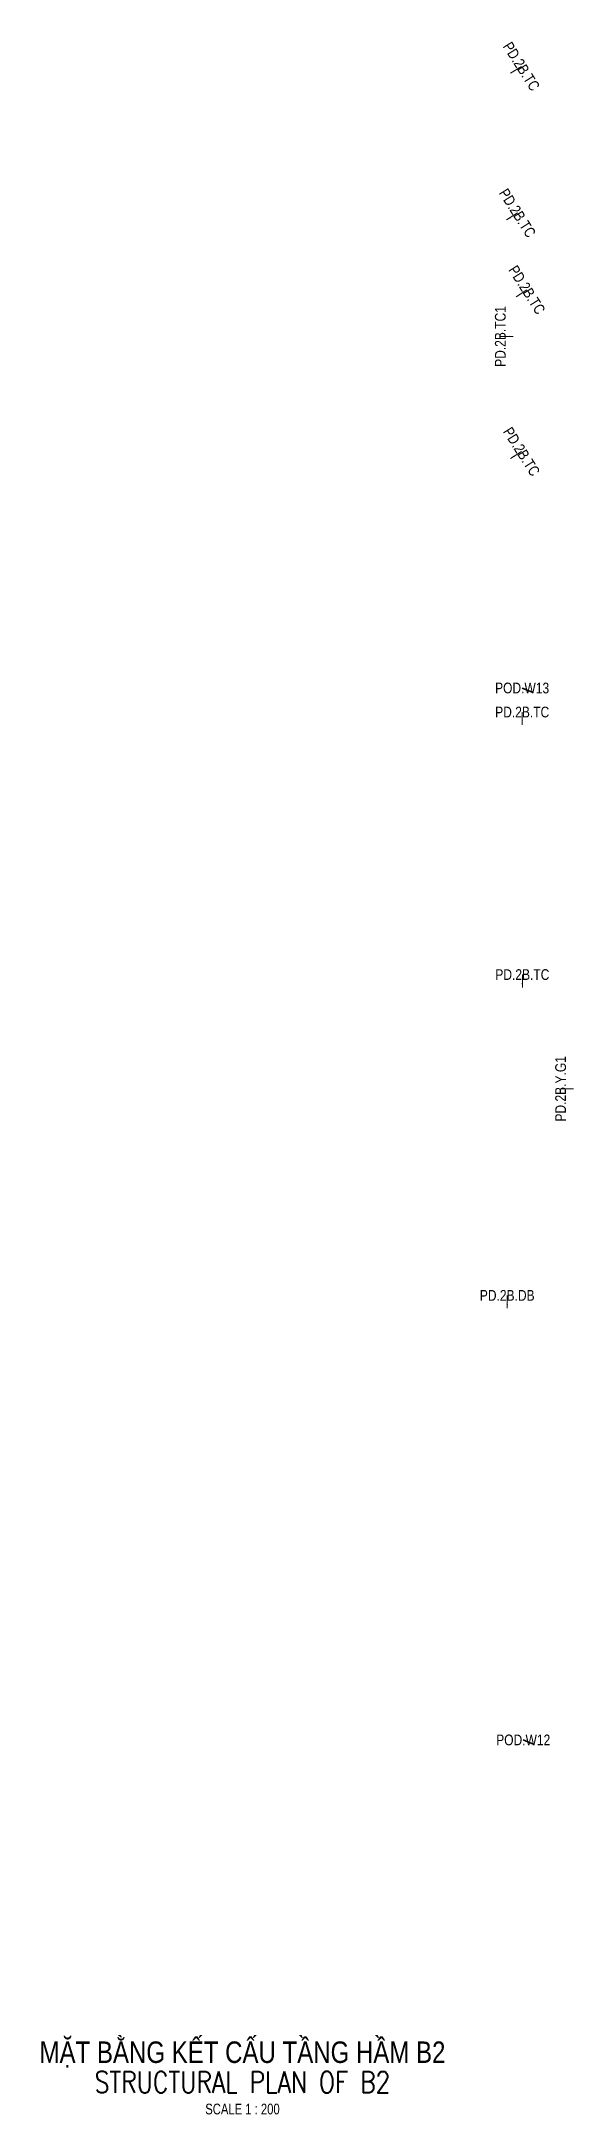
# Model space of a CAD drawing. Header units: millimetres. Extents: x -20379 to 308182, y -9451 to 220347.
# Drawn here: x -20379 to 4360, y -7799 to 88678 of the extents above; entities that cross this region are included whole.
import ezdxf
from ezdxf.enums import TextEntityAlignment as Align

# ---------------------------------------------------------------- set-up
doc = ezdxf.new("R2010")
doc.units = ezdxf.units.MM
doc.header["$MEASUREMENT"] = 0
doc.linetypes.add('CENTER2', pattern=[1.125, 0.75, -0.125, 0.125, -0.125])
doc.layers.get('Defpoints').update_dxf_attribs({"color": 145, "lineweight": 9})
for name, color, linetype, lineweight in [('$0$C1', 20, 'Continuous', 35), ('$1$NDC_S_ANNO', 7, 'Continuous', 20), ('$1$NDC_S_DIM', 1, 'Continuous', 15), ('NDC_S_ANNO', 7, 'Continuous', 20), ('NDC_S_AXIS', 5, 'CENTER2', 9), ('NDC_S_DIM', 1, 'Continuous', 15), ('NDC_S_ENG TITLE', 3, 'Continuous', 20), ('NDC_S_NAME BEAM', 7, 'Continuous', 20), ('NDC_S_TEXT SYMBOL', 7, 'Continuous', 20), ('NDC_S_VN TEXT', 7, 'Continuous', 20), ('NDC_S_VN TITLE', 6, 'Continuous', 35)]:
    doc.layers.add(name, color=color, linetype=linetype, lineweight=lineweight)
doc.styles.add('$1$NDC_DIM', font='', dxfattribs={"width": 0.75})
doc.styles.add('$2$ARIAL', font='arial.ttf', dxfattribs={"width": 0.8})
doc.styles.add('ARIAL', font='arial.ttf', dxfattribs={"width": 0.8})
doc.styles.add('NDC_ANNO', font='', dxfattribs={"width": 0.8})
doc.styles.add('NDC_DIM', font='', dxfattribs={"width": 0.75})
doc.styles.add('NDC_EN TXT', font='romans.shx', dxfattribs={"width": 0.8})
doc.styles.add('NDC_VIE TXT', font='arial.ttf', dxfattribs={"width": 0.8})
doc.styles.get('$1$NDC_DIM').set_extended_font_data('Dotum')
doc.styles.get('NDC_ANNO').set_extended_font_data('Dotum')
doc.styles.get('NDC_DIM').set_extended_font_data('Dotum')
doc.dimstyles.new('$1$NDC_dim_iso', dxfattribs={"dimtxt": 2.2, "dimasz": 1, "dimexe": 1.5, "dimexo": 2.5, "dimgap": 1, "dimtad": 1, "dimdec": 0, "dimzin": 0, "dimdsep": 46, "dimtxsty": '$1$NDC_DIM', "dimblk": '$1$DIMMARK', "dimcen": 0.09, "dimdle": 1.2, "dimclrd": 1, "dimclre": 1, "dimclrt": 3, "dimadec": 0, "dimazin": 0, "dimtfac": 1, "dimtdec": 0, "dimtix": 1, "dimtofl": 0, "dimtmove": 0, "dimatfit": 3, "dimfxl": 0, "dimtolj": 1, "dimtzin": 0, "dimarcsym": 0})
doc.dimstyles.new('NDC_dim_iso', dxfattribs={"dimtxt": 2.2, "dimasz": 1, "dimexe": 1.5, "dimexo": 2.5, "dimgap": 1, "dimtad": 1, "dimdec": 0, "dimzin": 0, "dimdsep": 46, "dimtxsty": 'NDC_DIM', "dimblk": 'DIMMARK', "dimcen": 0.09, "dimdle": 1.2, "dimclrd": 1, "dimclre": 1, "dimclrt": 3, "dimadec": 0, "dimazin": 0, "dimtfac": 1, "dimtdec": 0, "dimtix": 1, "dimtofl": 0, "dimtmove": 0, "dimatfit": 3, "dimfxl": 0, "dimtolj": 1, "dimtzin": 0, "dimarcsym": 0})

# ---------------------------------------------------------------- blocks, each defined once
blk = doc.blocks.new('$1$DIMMARK')
at = {"layer": '$1$NDC_S_DIM', "color": 1}
blk.add_line((-1.5, 0), (1, 0), dxfattribs=at)
at = {"layer": '$1$NDC_S_DIM', "color": 2, "const_width": 0.1}
blk.add_lwpolyline([(-0.42, -0.42), (0.42, 0.42)], dxfattribs=at)
blk = doc.blocks.new('DIMMARK')
at = {"layer": 'NDC_S_DIM', "color": 1}
blk.add_line((-1.5, 0), (1, 0), dxfattribs=at)
at = {"layer": 'NDC_S_DIM', "color": 2, "const_width": 0.1}
blk.add_lwpolyline([(-0.42, -0.42), (0.42, 0.42)], dxfattribs=at)
blk = doc.blocks.new('Drawing name_symbol')
at = {"layer": 'NDC_S_ENG TITLE', "style": 'NDC_EN TXT', "width": 0.8}
blk.add_attdef('SECTDET1', text='', height=5, dxfattribs=at).set_placement((0, 1.01), align=Align.CENTER)
at = {"layer": 'NDC_S_TEXT SYMBOL', "lineweight": 25, "style": 'NDC_ANNO', "width": 0.8}
blk.add_attdef('SSCALE', text='', height=2.5, dxfattribs=at).set_placement((0, -4), align=Align.CENTER)
at = {"layer": 'NDC_S_VN TITLE', "style": 'NDC_VIE TXT', "width": 0.8}
blk.add_attdef('SECTDET2', text='', height=5, dxfattribs=at).set_placement((0, 7.97), align=Align.CENTER)
blk = doc.blocks.new('*U221')
at = {"layer": '$1$NDC_S_ANNO', "ltscale": 0.8, "style": '$2$ARIAL', "width": 0.8, "flags": 1}
blk.add_attdef('CHU_THICH', text='', height=2.5, dxfattribs=at).set_placement((0, 0), align=Align.MIDDLE_CENTER)
at = {"layer": '$1$NDC_S_ANNO', "ltscale": 0.8, "style": '$2$ARIAL', "width": 0.8}
blk.add_attdef('TEN', text='', height=2.5, dxfattribs=at).set_placement((-2.58, 1.03), align=Align.MIDDLE_CENTER)
at = {"layer": 'Defpoints'}
blk.add_leader([(0, 0), (-2.58, 1.03)], dimstyle='$1$NDC_dim_iso', override={"dimgap": 0.625, "dimtad": 0}, dxfattribs=at)
blk = doc.blocks.new('*U223')
at = {"layer": 'NDC_S_ANNO', "ltscale": 0.8, "style": 'ARIAL', "width": 0.8}
blk.add_attdef('TEN', text='', height=2.5, dxfattribs=at).set_placement((0, 3), align=Align.MIDDLE_CENTER)
at = {"layer": 'NDC_S_AXIS', "ltscale": 0.8, "style": 'ARIAL', "width": 0.8, "flags": 1}
blk.add_attdef('CHU_THICH', text='', height=2.5, dxfattribs=at).set_placement((0, 0), align=Align.MIDDLE_CENTER)
at = {"layer": 'Defpoints'}
blk.add_leader([(0, 0), (0, 3)], dimstyle='NDC_dim_iso', override={"dimgap": 0.625, "dimtad": 0}, dxfattribs=at)

msp = doc.modelspace()

# ---------------------------------------------------------------- block references
at = {"layer": '$0$C1', "xscale": 200, "yscale": 200, "zscale": 200}
for p, values in [((2486, 58383), {'TEN': 'POD.W13'}), ((2538, 9429), {'TEN': 'POD.W12'})]:
    msp.add_blockref('*U221', p, dxfattribs=at).add_auto_attribs(values)
at = {"layer": 'NDC_S_ANNO', "xscale": 200, "yscale": 200, "zscale": 200}
msp.add_blockref('Drawing name_symbol', (-11033, -6992), dxfattribs=at).add_auto_attribs({'SECTDET1': 'STRUCTURAL PLAN OF B2', 'SECTDET2': 'MẶT BẰNG KẾT CẤU TẦNG HẦM B2', 'SSCALE': 'SCALE 1 : 200'})
at = {"layer": 'NDC_S_NAME BEAM', "color": 6}
for p, xscale, yscale, zscale, rotation, values in [((1430, 87199), 200, 200, 200, 302.3262368584942, {'TEN': 'PD.2B.TC'}), ((1247, 80374), 200, 200, 200, 302.3262368584942, {'TEN': 'PD.2B.TC'}), ((1688, 76797), 200, 200, 200, 302.3262368584942, {'TEN': 'PD.2B.TC'}), ((1438, 69270), 200, 200, 200, 302.3262368584942, {'TEN': 'PD.2B.TC'}), ((4360, 39935), 200.0000000000024, 200.0000000000024, 200.0000000000024, 90, {'TEN': 'PD.2B.Y.G1'})]:
    msp.add_blockref('*U223', p, dxfattribs=dict(at, xscale=xscale, yscale=yscale, zscale=zscale, rotation=rotation)).add_auto_attribs(values)
at = {"layer": 'NDC_S_NAME BEAM', "color": 6, "xscale": 200, "yscale": 200, "zscale": 200}
for p, values in [((1975, 56871), {'TEN': 'PD.2B.TC'}), ((1982, 44653), {'TEN': 'PD.2B.TC'}), ((1278, 29723), {'TEN': 'PD.2B.DB'})]:
    msp.add_blockref('*U223', p, dxfattribs=at).add_auto_attribs(values)
at = {"layer": 'NDC_S_VN TEXT', "xscale": 200.0000000000007, "yscale": 200.0000000000007, "zscale": 200.0000000000007, "rotation": 90}
msp.add_blockref('*U223', (1556, 74949), dxfattribs=at).add_auto_attribs({'TEN': 'PD.2B.TC1'})

doc.saveas('drawing.dxf')
